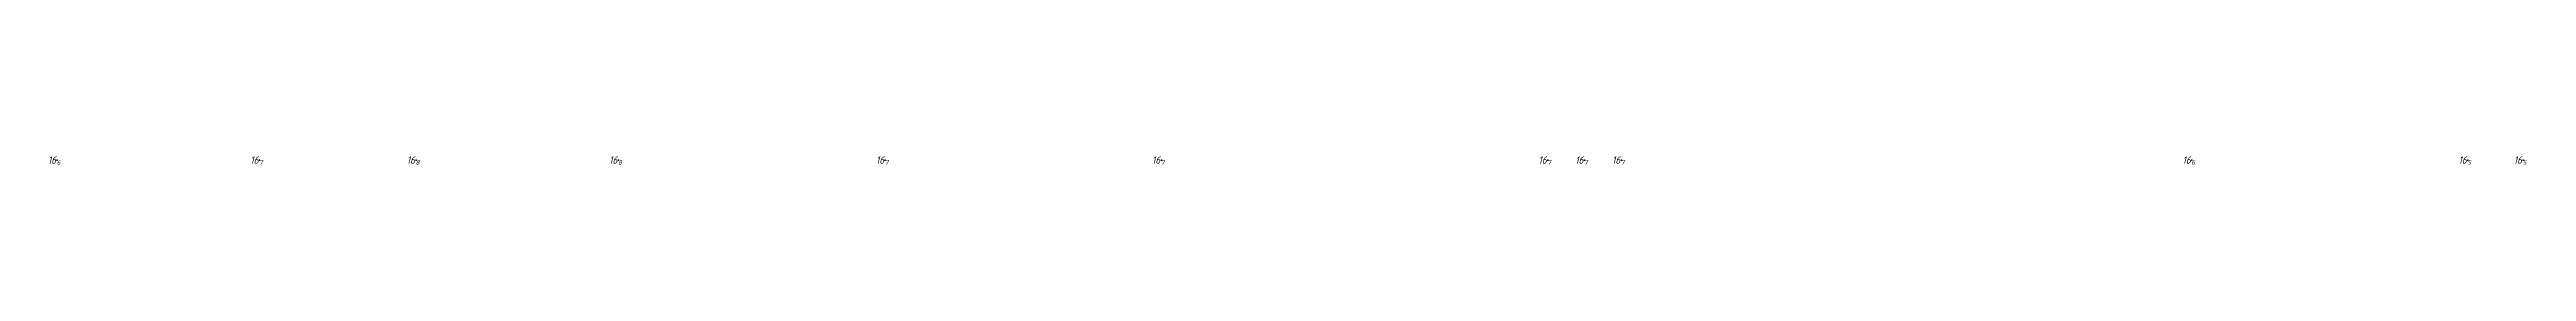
# Model space of a CAD drawing. Header units: metres. Extents: x 555406 to 556003, y 5031197 to 5031451.
# Drawn here: x 555436.2 to 555705.4, y 5031264.5 to 5031265.4 of the extents above; entities that cross this region are included whole.
import ezdxf
from ezdxf.enums import TextEntityAlignment as Align

# ---------------------------------------------------------------- set-up
doc = ezdxf.new("R2010")
doc.units = ezdxf.units.M
doc.layers.add('DEPTHS_TEXT', color=7, linetype='Continuous')
doc.layers.add('POINTS', color=8, linetype='Continuous')
doc.styles.add('ISO', font='iso')

msp = doc.modelspace()

# ---------------------------------------------------------------- texts
at = {"layer": 'DEPTHS_TEXT', "linetype": 'Continuous', "style": 'ISO', "oblique": 15}
for p in [(555436.87, 5031265), (555458.87, 5031265), (555475.87, 5031265), (555497.87, 5031265), (555526.87, 5031265), (555556.87, 5031265), (555598.87, 5031265), (555602.87, 5031265), (555606.87, 5031265), (555668.87, 5031265), (555698.87, 5031265), (555704.87, 5031265)]:
    msp.add_text('16', height=0.8, dxfattribs=at).set_placement(p, align=Align.MIDDLE_RIGHT)
for s, p in [('6', (555436.95, 5031265)), ('7', (555458.95, 5031265)), ('8', (555475.95, 5031265)), ('8', (555497.95, 5031265)), ('7', (555526.95, 5031265)), ('7', (555556.95, 5031265)), ('7', (555598.95, 5031265)), ('7', (555602.95, 5031265)), ('7', (555606.95, 5031265)), ('6', (555668.95, 5031265)), ('5', (555698.95, 5031265)), ('5', (555704.95, 5031265))]:
    msp.add_text(s, height=0.5, dxfattribs=at).set_placement(p, align=Align.TOP_LEFT)

# ---------------------------------------------------------------- linework, layer by layer
at = {"layer": 'POINTS', "linetype": 'Continuous'}
for p in [(555437, 5031265, 16.6), (555459, 5031265, 16.7), (555476, 5031265, 16.8), (555498, 5031265, 16.8), (555527, 5031265, 16.7), (555557, 5031265, 16.7), (555599, 5031265, 16.7), (555603, 5031265, 16.7), (555607, 5031265, 16.7), (555669, 5031265, 16.6), (555699, 5031265, 16.5), (555705, 5031265, 16.5)]:
    msp.add_point(p, dxfattribs=at)

msp.set_redraw_order([(e.dxf.handle, doc.entitydb.next_handle()) for e in msp.query("TEXT MTEXT ATTDEF DIMENSION ARC_DIMENSION")])  # texts and dimensions are drawn at this point

doc.saveas('drawing.dxf')
